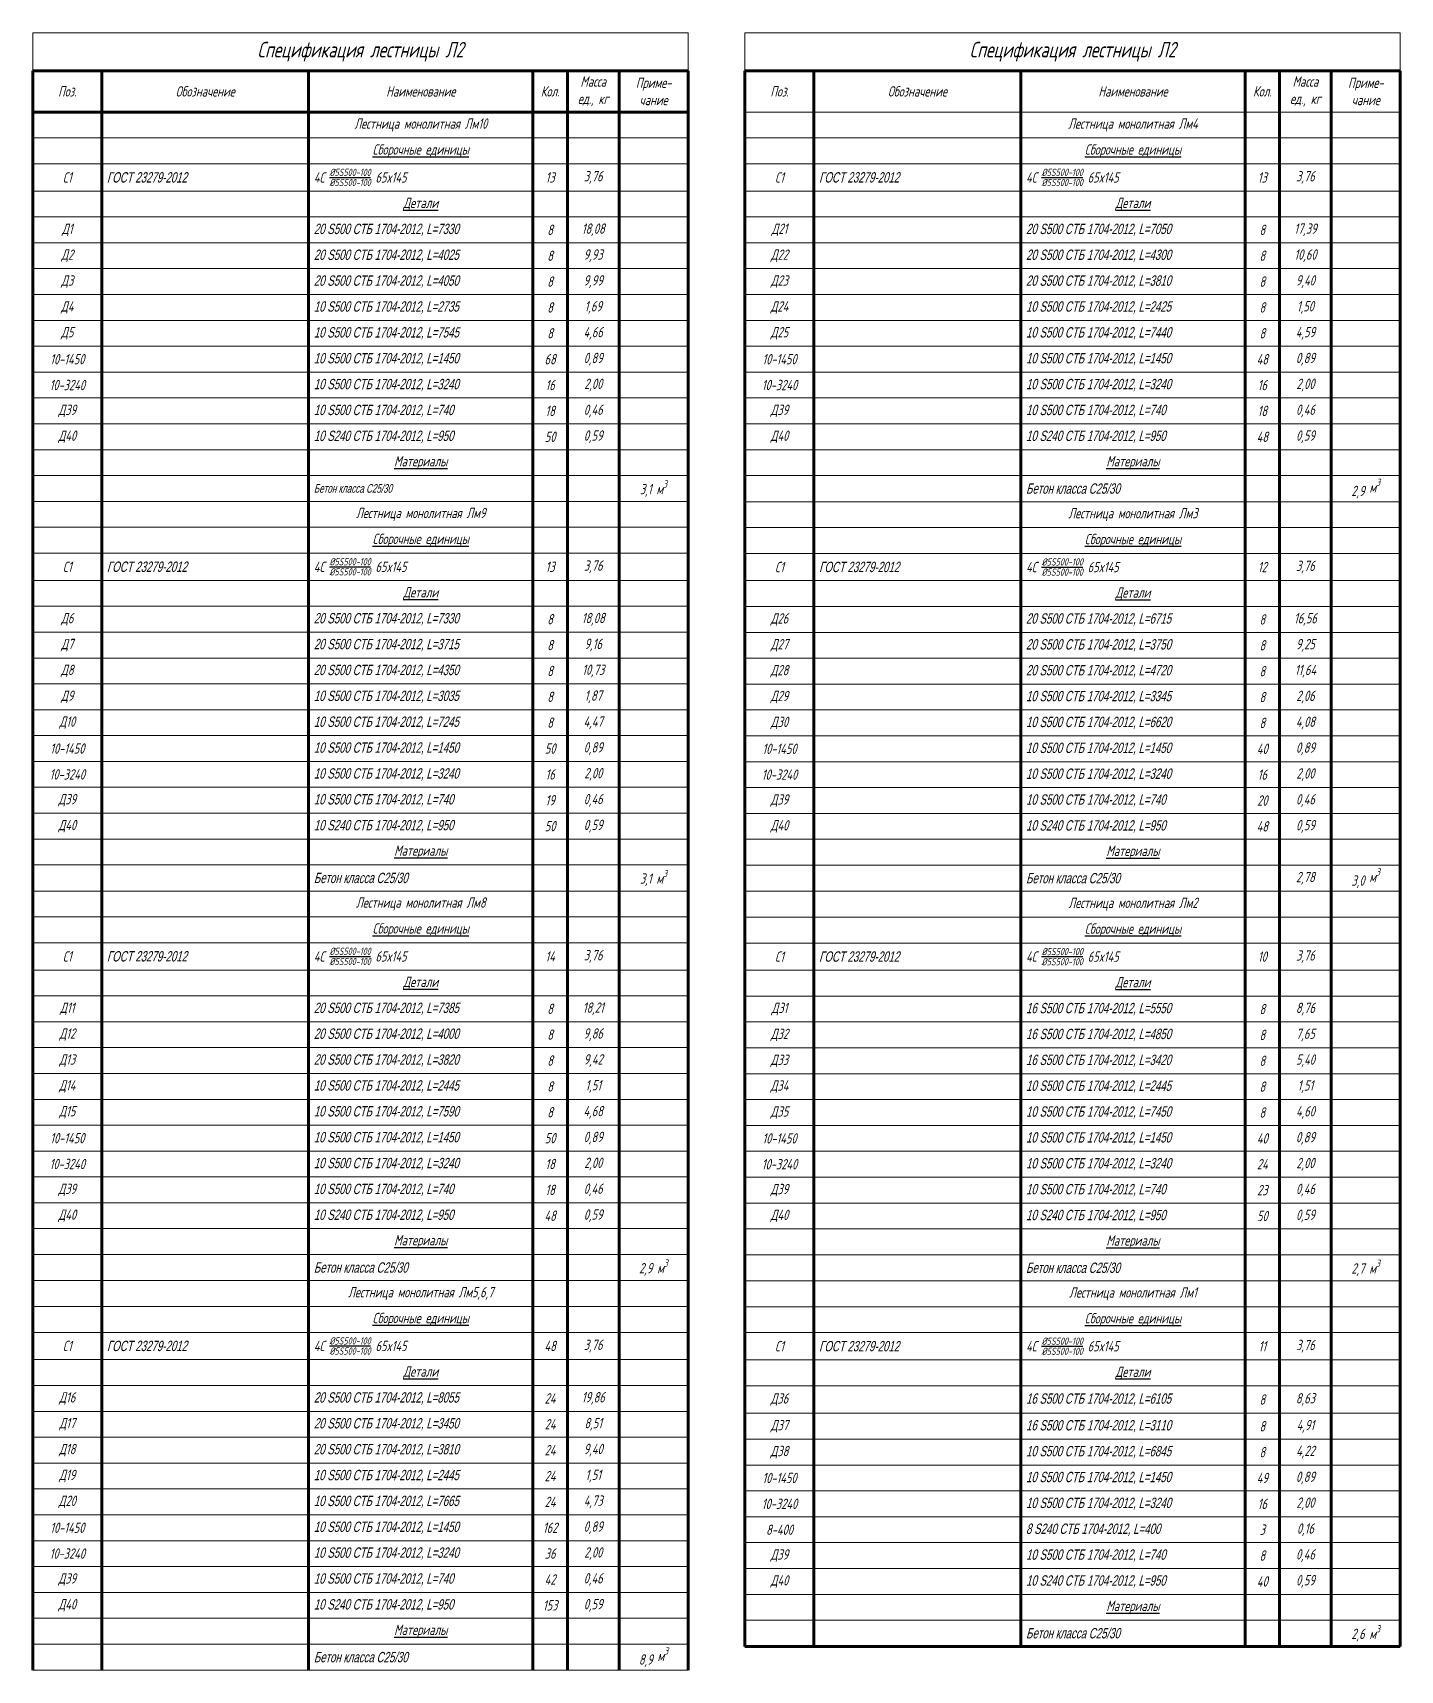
# Paper-space layout 'Спецификация' of a CAD drawing. Header units: millimetres. Extents: x 0 to 840, y 0 to 1163.
# Drawn here: x 438.5 to 835, y 688.5 to 1163.4 of the extents above; entities that cross this region are included whole.
import ezdxf

# ---------------------------------------------------------------- set-up
doc = ezdxf.new("R2010")
doc.units = ezdxf.units.MM
doc.layers.get('Defpoints').update_dxf_attribs({"color": 8})
doc.layers.add('Обозначения', color=82, linetype='Continuous', lineweight=25)
doc.styles.get("Standard").update_dxf_attribs({"font": 'simplex.shx', "width": 0.7, "oblique": 15, "height": 3})

# ---------------------------------------------------------------- blocks, each defined once
blk = doc.blocks.new('*T992')
at = {"layer": 'Defpoints', "color": 8, "linetype": 'ByBlock', "lineweight": 0, "transparency": 16777216}
for p, q in [((0, 0), (190, 0)), ((0, 0), (0, -11)), ((190, 0), (190, -11)), ((206.5, 0), (396.5, 0)), ((206.5, 0), (206.5, -11)), ((396.5, 0), (396.5, -11))]:
    blk.add_line(p, q, dxfattribs=at)
at = {"layer": 'Обозначения', "color": 0, "linetype": 'Continuous', "lineweight": 60, "transparency": 16777216}
for p, q in [((0, -11), (190, -11)), ((0, -11), (0, -474.81)), ((20, -11), (20, -474.81)), ((80, -11), (80, -474.81)), ((145, -11), (145, -474.81)), ((155, -11), (155, -474.81)), ((170, -11), (170, -474.81)), ((190, -11), (190, -474.81)), ((206.5, -11), (396.5, -11)), ((206.5, -11), (206.5, -467.89)), ((226.5, -11), (226.5, -467.89)), ((286.5, -11), (286.5, -467.89)), ((351.5, -11), (351.5, -467.89)), ((361.5, -11), (361.5, -467.89)), ((376.5, -11), (376.5, -467.89)), ((396.5, -11), (396.5, -467.89)), ((0, -23), (190, -23)), ((206.5, -467.89), (396.5, -467.89))]:
    blk.add_line(p, q, dxfattribs=at)
at = {"layer": 'Обозначения', "color": 0, "linetype": 'Continuous', "lineweight": 15, "transparency": 16777216}
for p, q in [((206.5, -23), (396.5, -23)), ((0, -30.5), (190, -30.5)), ((206.5, -30.5), (396.5, -30.5)), ((0, -38), (190, -38)), ((206.5, -38), (396.5, -38)), ((0, -45.9), (190, -45.9)), ((206.5, -45.9), (396.5, -45.9)), ((0, -53.4), (190, -53.4)), ((206.5, -53.4), (396.5, -53.4)), ((0, -60.9), (190, -60.9)), ((206.5, -60.9), (396.5, -60.9)), ((0, -68.4), (190, -68.4)), ((206.5, -68.4), (396.5, -68.4)), ((0, -75.9), (190, -75.9)), ((206.5, -75.9), (396.5, -75.9)), ((0, -83.4), (190, -83.4)), ((206.5, -83.4), (396.5, -83.4)), ((0, -90.9), (190, -90.9)), ((206.5, -90.9), (396.5, -90.9)), ((0, -98.4), (190, -98.4)), ((206.5, -98.4), (396.5, -98.4)), ((0, -105.9), (190, -105.9)), ((206.5, -105.9), (396.5, -105.9)), ((0, -113.4), (190, -113.4)), ((206.5, -113.4), (396.5, -113.4)), ((0, -120.9), (190, -120.9)), ((206.5, -120.9), (396.5, -120.9)), ((0, -128.4), (190, -128.4)), ((206.5, -128.4), (396.5, -128.4)), ((0, -135.9), (190, -135.9)), ((206.5, -135.97), (396.5, -135.97)), ((0, -143.4), (190, -143.4)), ((206.5, -143.47), (396.5, -143.47)), ((0, -150.9), (190, -150.9)), ((206.5, -150.97), (396.5, -150.97)), ((0, -158.8), (190, -158.8)), ((206.5, -158.87), (396.5, -158.87)), ((0, -166.3), (190, -166.3)), ((206.5, -166.37), (396.5, -166.37)), ((0, -173.8), (190, -173.8)), ((206.5, -173.87), (396.5, -173.87)), ((0, -181.3), (190, -181.3)), ((206.5, -181.37), (396.5, -181.37)), ((0, -188.8), (190, -188.8)), ((206.5, -188.87), (396.5, -188.87)), ((0, -196.3), (190, -196.3)), ((206.5, -196.37), (396.5, -196.37)), ((0, -203.8), (190, -203.8)), ((206.5, -203.87), (396.5, -203.87)), ((0, -211.3), (190, -211.3)), ((206.5, -211.37), (396.5, -211.37)), ((0, -218.8), (190, -218.8)), ((206.5, -218.87), (396.5, -218.87)), ((0, -226.3), (190, -226.3)), ((206.5, -226.37), (396.5, -226.37)), ((0, -233.8), (190, -233.8)), ((206.5, -233.87), (396.5, -233.87)), ((0, -241.3), (190, -241.3)), ((206.5, -241.37), (396.5, -241.37)), ((0, -248.87), (190, -248.87)), ((206.5, -248.94), (396.5, -248.94)), ((0, -256.37), (190, -256.37)), ((206.5, -256.44), (396.5, -256.44)), ((0, -263.87), (190, -263.87)), ((206.5, -263.94), (396.5, -263.94)), ((0, -271.77), (190, -271.77)), ((206.5, -271.84), (396.5, -271.84)), ((0, -279.27), (190, -279.27)), ((206.5, -279.34), (396.5, -279.34)), ((0, -286.77), (190, -286.77)), ((206.5, -286.84), (396.5, -286.84)), ((0, -294.27), (190, -294.27)), ((206.5, -294.34), (396.5, -294.34)), ((0, -301.77), (190, -301.77)), ((206.5, -301.84), (396.5, -301.84)), ((0, -309.27), (190, -309.27)), ((206.5, -309.34), (396.5, -309.34)), ((0, -316.77), (190, -316.77)), ((206.5, -316.84), (396.5, -316.84)), ((0, -324.27), (190, -324.27)), ((206.5, -324.34), (396.5, -324.34)), ((0, -331.77), (190, -331.77)), ((206.5, -331.84), (396.5, -331.84)), ((0, -339.27), (190, -339.27)), ((206.5, -339.34), (396.5, -339.34)), ((0, -346.77), (190, -346.77)), ((206.5, -346.84), (396.5, -346.84)), ((0, -354.27), (190, -354.27)), ((206.5, -354.34), (396.5, -354.34)), ((0, -361.84), (190, -361.84)), ((206.5, -361.91), (396.5, -361.91)), ((0, -369.34), (190, -369.34)), ((206.5, -369.41), (396.5, -369.41)), ((0, -376.84), (190, -376.84)), ((206.5, -376.91), (396.5, -376.91)), ((0, -384.74), (190, -384.74)), ((206.5, -384.81), (396.5, -384.81)), ((0, -392.24), (190, -392.24)), ((206.5, -392.31), (396.5, -392.31)), ((0, -399.74), (190, -399.74)), ((206.5, -400.31), (396.5, -400.31)), ((0, -407.24), (190, -407.24)), ((206.5, -407.81), (396.5, -407.81)), ((0, -414.74), (190, -414.74)), ((206.5, -415.31), (396.5, -415.31)), ((0, -422.24), (190, -422.24)), ((206.5, -422.81), (396.5, -422.81)), ((0, -429.74), (190, -429.74)), ((206.5, -430.31), (396.5, -430.31)), ((0, -437.24), (190, -437.24)), ((206.5, -437.81), (396.5, -437.81)), ((0, -444.74), (190, -444.74)), ((206.5, -445.31), (396.5, -445.31)), ((0, -452.24), (190, -452.24)), ((206.5, -452.81), (396.5, -452.81)), ((0, -459.74), (190, -459.74)), ((206.5, -460.31), (396.5, -460.31)), ((0, -467.24), (190, -467.24)), ((0, -474.81), (190, -474.81))]:
    blk.add_line(p, q, dxfattribs=at)
at = {"layer": 'Обозначения', "color": 0, "transparency": 16777216}
for s, insert, char_height, width, attachment_point in [('Спецификация лестницы Л2', (95, -5.5), 4.5, 187, 5), ('Спецификация лестницы Л2', (301.5, -5.5), 4.5, 187, 5), ('Масса ед., кг', (162.5, -17), 3, 12, 5), ('Приме- чание', (180, -17), 3, 17, 5), ('Масса ед., кг', (369, -17), 3, 12, 5), ('Приме- чание', (386.5, -17), 3, 17, 5), ('Поз.', (10, -17), 3, 17, 5), ('Обозначение', (50, -17), 3, 57, 5), ('Наименование', (112.5, -17), 3, 62, 5), ('Кол.', (150, -17), 3, 7, 5), ('Поз.', (216.5, -17), 3, 17, 5), ('Обозначение', (256.5, -17), 3, 57, 5), ('Наименование', (319, -17), 3, 62, 5), ('Кол.', (356.5, -17), 3, 7, 5), ('Лестница монолитная Лм10', (112.5, -26.75), 3, 62, 5), ('Лестница монолитная Лм4', (319, -26.75), 3, 62, 5), ('{\\LСборочные единицы}', (112.5, -34.25), 3, 62, 5), ('{\\LСборочные единицы}', (319, -34.25), 3, 62, 5), ('С1', (10, -41.95), 3, 17, 5), ('{\\fMS Sans Serif|b0|i0|c204|p0;\\C256;\\c0;ГОСТ 23279-2012}', (21.5, -41.95), 3, 57, 4), ('\\A1;4С {\\H0.7x;\\S%%C5S500-100/%%C5S500-100;} 65x145 ', (81.5, -41.95), 3, 62, 4), ('13', (150, -41.95), 3, 7, 5), ('3,76', (162.5, -41.95), 3, 12, 5), ('С1', (216.5, -41.95), 3, 17, 5), ('{\\fMS Sans Serif|b0|i0|c204|p0;\\C256;\\c0;ГОСТ 23279-2012}', (228, -41.95), 3, 57, 4), ('\\A1;4С {\\H0.7x;\\S%%C5S500-100/%%C5S500-100;} 65x145 ', (288, -41.95), 3, 62, 4), ('13', (356.5, -41.95), 3, 7, 5), ('3,76', (369, -41.95), 3, 12, 5), ('{\\LДетали}', (112.5, -49.65), 3, 62, 5), ('{\\LДетали}', (319, -49.65), 3, 62, 5), ('Д1', (10, -57.15), 3, 17, 5), ('{\\fMS Sans Serif|b0|i0|c204|p0;\\C256;\\c0;20 S500 СТБ 1704-2012, L=7330}', (81.5, -57.15), 3, 62, 4), ('8', (150, -57.15), 3, 7, 5), ('18,08', (162.5, -57.15), 3, 12, 5), ('Д21', (216.5, -57.15), 3, 17, 5), ('{\\fMS Sans Serif|b0|i0|c204|p0;\\C256;\\c0;20 S500 СТБ 1704-2012, L=7050}', (288, -57.15), 3, 62, 4), ('8', (356.5, -57.15), 3, 7, 5), ('17,39', (369, -57.15), 3, 12, 5), ('Д2', (10, -64.65), 3, 17, 5), ('{\\fMS Sans Serif|b0|i0|c204|p0;\\C256;\\c0;20 S500 СТБ 1704-2012, L=4025}', (81.5, -64.65), 3, 62, 4), ('8', (150, -64.65), 3, 7, 5), ('9,93', (162.5, -64.65), 3, 12, 5), ('Д22', (216.5, -64.65), 3, 17, 5), ('{\\fMS Sans Serif|b0|i0|c204|p0;\\C256;\\c0;20 S500 СТБ 1704-2012, L=4300}', (288, -64.65), 3, 62, 4), ('8', (356.5, -64.65), 3, 7, 5), ('10,60', (369, -64.65), 3, 12, 5), ('Д3', (10, -72.15), 3, 17, 5), ('{\\fMS Sans Serif|b0|i0|c204|p0;\\C256;\\c0;20 S500 СТБ 1704-2012, L=4050}', (81.5, -72.15), 3, 62, 4), ('8', (150, -72.15), 3, 7, 5), ('9,99', (162.5, -72.15), 3, 12, 5), ('Д23', (216.5, -72.15), 3, 17, 5), ('{\\fMS Sans Serif|b0|i0|c204|p0;\\C256;\\c0;20 S500 СТБ 1704-2012, L=3810}', (288, -72.15), 3, 62, 4), ('8', (356.5, -72.15), 3, 7, 5), ('9,40', (369, -72.15), 3, 12, 5), ('Д4', (10, -79.65), 3, 17, 5), ('{\\fMS Sans Serif|b0|i0|c204|p0;\\C256;\\c0;10 S500 СТБ 1704-2012, L=2735}', (81.5, -79.65), 3, 62, 4), ('8', (150, -79.65), 3, 7, 5), ('1,69', (162.5, -79.65), 3, 12, 5), ('Д24', (216.5, -79.65), 3, 17, 5), ('{\\fMS Sans Serif|b0|i0|c204|p0;\\C256;\\c0;10 S500 СТБ 1704-2012, L=2425}', (288, -79.65), 3, 62, 4), ('8', (356.5, -79.65), 3, 7, 5), ('1,50', (369, -79.65), 3, 12, 5), ('Д5', (10, -87.15), 3, 17, 5), ('{\\fMS Sans Serif|b0|i0|c204|p0;\\C256;\\c0;10 S500 СТБ 1704-2012, L=7545}', (81.5, -87.15), 3, 62, 4), ('4,66', (162.5, -87.15), 3, 12, 5), ('Д25', (216.5, -87.15), 3, 17, 5), ('{\\fMS Sans Serif|b0|i0|c204|p0;\\C256;\\c0;10 S500 СТБ 1704-2012, L=7440}', (288, -87.15), 3, 62, 4), ('4,59', (369, -87.15), 3, 12, 5), ('8', (150, -87.15), 3, 7, 5), ('8', (356.5, -87.15), 3, 7, 5), ('10-1450', (10, -94.65), 3, 17, 5), ('{\\fMS Sans Serif|b0|i0|c204|p0;\\C256;\\c0;10 S500 СТБ 1704-2012, L=1450}', (81.5, -94.65), 3, 62, 4), ('68', (150, -94.65), 3, 7, 5), ('0,89', (162.5, -94.65), 3, 12, 5), ('10-1450', (216.5, -94.65), 3, 17, 5), ('{\\fMS Sans Serif|b0|i0|c204|p0;\\C256;\\c0;10 S500 СТБ 1704-2012, L=1450}', (288, -94.65), 3, 62, 4), ('48', (356.5, -94.65), 3, 7, 5), ('0,89', (369, -94.65), 3, 12, 5), ('10-3240', (10, -102.15), 3, 17, 5), ('{\\fMS Sans Serif|b0|i0|c204|p0;\\C256;\\c0;10 S500 СТБ 1704-2012, L=\\fMS Sans Serif|b0|i0|c0|p0;3240}', (81.5, -102.15), 3, 62, 4), ('16', (150, -102.15), 3, 7, 5), ('2,00', (162.5, -102.15), 3, 12, 5), ('10-3240', (216.5, -102.15), 3, 17, 5), ('{\\fMS Sans Serif|b0|i0|c204|p0;\\C256;\\c0;10 S500 СТБ 1704-2012, L=\\fMS Sans Serif|b0|i0|c0|p0;3240}', (288, -102.15), 3, 62, 4), ('16', (356.5, -102.15), 3, 7, 5), ('2,00', (369, -102.15), 3, 12, 5), ('Д39', (10, -109.65), 3, 17, 5), ('{\\fMS Sans Serif|b0|i0|c204|p0;\\C256;\\c0;10 S500 СТБ 1704-2012, L=740}', (81.5, -109.65), 3, 62, 4), ('18', (150, -109.65), 3, 7, 5), ('0,46', (162.5, -109.65), 3, 12, 5), ('Д39', (216.5, -109.65), 3, 17, 5), ('{\\fMS Sans Serif|b0|i0|c204|p0;\\C256;\\c0;10 S500 СТБ 1704-2012, L=740}', (288, -109.65), 3, 62, 4), ('18', (356.5, -109.65), 3, 7, 5), ('0,46', (369, -109.65), 3, 12, 5), ('Д40', (10, -117.15), 3, 17, 5), ('{\\fMS Sans Serif|b0|i0|c204|p0;\\C256;\\c0;10 S240 СТБ 1704-2012, L=950}', (81.5, -117.15), 3, 62, 4), ('50', (150, -117.15), 3, 7, 5), ('0,59', (162.5, -117.15), 3, 12, 5), ('Д40', (216.5, -117.15), 3, 17, 5), ('{\\fMS Sans Serif|b0|i0|c204|p0;\\C256;\\c0;10 S240 СТБ 1704-2012, L=950}', (288, -117.15), 3, 62, 4), ('48', (356.5, -117.15), 3, 7, 5), ('0,59', (369, -117.15), 3, 12, 5), ('{\\LМатериалы}', (112.5, -124.65), 3, 62, 5), ('{\\LМатериалы}', (319, -124.65), 3, 62, 5), ('\\A1;{\\fMS Sans Serif|b0|i0|c204|p0;\\H0.83333x;\\C256;\\c0;Бетон класса С25/30 }', (81.5, -132.15), 3, 62, 4), ('\\A1;3,1 м{\\H0.7x;\\S3^ ;}', (180, -132.15), 3, 17, 5), ('\\A1;{\\fMS Sans Serif|b0|i0|c204|p0;\\C256;\\c0;Бетон класса С25/30 }', (288, -132.19), 3, 62, 4), ('2,9 {\\A1;м\\H0.7x;\\S3^ ;}', (386.5, -132.19), 3, 17, 5), ('Лестница монолитная Лм9', (112.5, -139.65), 3, 62, 5), ('Лестница монолитная Лм3', (319, -139.72), 3, 62, 5), ('{\\LСборочные единицы}', (112.5, -147.15), 3, 62, 5), ('{\\LСборочные единицы}', (319, -147.22), 3, 62, 5), ('С1', (10, -154.85), 3, 17, 5), ('{\\fMS Sans Serif|b0|i0|c204|p0;\\C256;\\c0;ГОСТ 23279-2012}', (21.5, -154.85), 3, 57, 4), ('\\A1;4С {\\H0.7x;\\S%%C5S500-100/%%C5S500-100;} 65x145 ', (81.5, -154.85), 3, 62, 4), ('13', (150, -154.85), 3, 7, 5), ('3,76', (162.5, -154.85), 3, 12, 5), ('С1', (216.5, -154.92), 3, 17, 5), ('{\\fMS Sans Serif|b0|i0|c204|p0;\\C256;\\c0;ГОСТ 23279-2012}', (228, -154.92), 3, 57, 4), ('\\A1;4С {\\H0.7x;\\S%%C5S500-100/%%C5S500-100;} 65x145 ', (288, -154.92), 3, 62, 4), ('12', (356.5, -154.92), 3, 7, 5), ('3,76', (369, -154.92), 3, 12, 5), ('{\\LДетали}', (112.5, -162.55), 3, 62, 5), ('{\\LДетали}', (319, -162.62), 3, 62, 5), ('Д6', (10, -170.05), 3, 17, 5), ('{\\fMS Sans Serif|b0|i0|c204|p0;\\C256;\\c0;20 S500 СТБ 1704-2012, L=7330}', (81.5, -170.05), 3, 62, 4), ('8', (150, -170.05), 3, 7, 5), ('18,08', (162.5, -170.05), 3, 12, 5), ('Д26', (216.5, -170.12), 3, 17, 5), ('{\\fMS Sans Serif|b0|i0|c204|p0;\\C256;\\c0;20 S500 СТБ 1704-2012, L=6715}', (288, -170.12), 3, 62, 4), ('8', (356.5, -170.12), 3, 7, 5), ('16,56', (369, -170.12), 3, 12, 5), ('Д7', (10, -177.55), 3, 17, 5), ('{\\fMS Sans Serif|b0|i0|c204|p0;\\C256;\\c0;20 S500 СТБ 1704-2012, L=3715}', (81.5, -177.55), 3, 62, 4), ('8', (150, -177.55), 3, 7, 5), ('9,16', (162.5, -177.55), 3, 12, 5), ('Д27', (216.5, -177.62), 3, 17, 5), ('{\\fMS Sans Serif|b0|i0|c204|p0;\\C256;\\c0;20 S500 СТБ 1704-2012, L=3750}', (288, -177.62), 3, 62, 4), ('8', (356.5, -177.62), 3, 7, 5), ('9,25', (369, -177.62), 3, 12, 5), ('Д8', (10, -185.05), 3, 17, 5), ('{\\fMS Sans Serif|b0|i0|c204|p0;\\C256;\\c0;20 S500 СТБ 1704-2012, L=4350}', (81.5, -185.05), 3, 62, 4), ('8', (150, -185.05), 3, 7, 5), ('10,73', (162.5, -185.05), 3, 12, 5), ('Д28', (216.5, -185.12), 3, 17, 5), ('{\\fMS Sans Serif|b0|i0|c204|p0;\\C256;\\c0;20 S500 СТБ 1704-2012, L=4720}', (288, -185.12), 3, 62, 4), ('8', (356.5, -185.12), 3, 7, 5), ('11,64', (369, -185.12), 3, 12, 5), ('Д9', (10, -192.55), 3, 17, 5), ('{\\fMS Sans Serif|b0|i0|c204|p0;\\C256;\\c0;10 S500 СТБ 1704-2012, L=3035}', (81.5, -192.55), 3, 62, 4), ('8', (150, -192.55), 3, 7, 5), ('1,87', (162.5, -192.55), 3, 12, 5), ('Д29', (216.5, -192.62), 3, 17, 5), ('{\\fMS Sans Serif|b0|i0|c204|p0;\\C256;\\c0;10 S500 СТБ 1704-2012, L=3345}', (288, -192.62), 3, 62, 4), ('8', (356.5, -192.62), 3, 7, 5), ('2,06', (369, -192.62), 3, 12, 5), ('Д10', (10, -200.05), 3, 17, 5), ('{\\fMS Sans Serif|b0|i0|c204|p0;\\C256;\\c0;10 S500 СТБ 1704-2012, L=7245}', (81.5, -200.05), 3, 62, 4), ('8', (150, -200.05), 3, 7, 5), ('4,47', (162.5, -200.05), 3, 12, 5), ('Д30', (216.5, -200.12), 3, 17, 5), ('{\\fMS Sans Serif|b0|i0|c204|p0;\\C256;\\c0;10 S500 СТБ 1704-2012, L=6620}', (288, -200.12), 3, 62, 4), ('8', (356.5, -200.12), 3, 7, 5), ('4,08', (369, -200.12), 3, 12, 5), ('10-1450', (10, -207.55), 3, 17, 5), ('{\\fMS Sans Serif|b0|i0|c204|p0;\\C256;\\c0;10 S500 СТБ 1704-2012, L=1450}', (81.5, -207.55), 3, 62, 4), ('50', (150, -207.55), 3, 7, 5), ('0,89', (162.5, -207.55), 3, 12, 5), ('10-1450', (216.5, -207.62), 3, 17, 5), ('{\\fMS Sans Serif|b0|i0|c204|p0;\\C256;\\c0;10 S500 СТБ 1704-2012, L=1450}', (288, -207.62), 3, 62, 4), ('40', (356.5, -207.62), 3, 7, 5), ('0,89', (369, -207.62), 3, 12, 5), ('10-3240', (10, -215.05), 3, 17, 5), ('{\\fMS Sans Serif|b0|i0|c204|p0;\\C256;\\c0;10 S500 СТБ 1704-2012, L=\\fMS Sans Serif|b0|i0|c0|p0;3240}', (81.5, -215.05), 3, 62, 4), ('16', (150, -215.05), 3, 7, 5), ('2,00', (162.5, -215.05), 3, 12, 5), ('10-3240', (216.5, -215.12), 3, 17, 5), ('{\\fMS Sans Serif|b0|i0|c204|p0;\\C256;\\c0;10 S500 СТБ 1704-2012, L=\\fMS Sans Serif|b0|i0|c0|p0;3240}', (288, -215.12), 3, 62, 4), ('16', (356.5, -215.12), 3, 7, 5), ('2,00', (369, -215.12), 3, 12, 5), ('Д39', (10, -222.55), 3, 17, 5), ('{\\fMS Sans Serif|b0|i0|c204|p0;\\C256;\\c0;10 S500 СТБ 1704-2012, L=740}', (81.5, -222.55), 3, 62, 4), ('19', (150, -222.55), 3, 7, 5), ('0,46', (162.5, -222.55), 3, 12, 5), ('Д39', (216.5, -222.62), 3, 17, 5), ('{\\fMS Sans Serif|b0|i0|c204|p0;\\C256;\\c0;10 S500 СТБ 1704-2012, L=740}', (288, -222.62), 3, 62, 4), ('20', (356.5, -222.62), 3, 7, 5), ('0,46', (369, -222.62), 3, 12, 5), ('Д40', (10, -230.05), 3, 17, 5), ('{\\fMS Sans Serif|b0|i0|c204|p0;\\C256;\\c0;10 S240 СТБ 1704-2012, L=950}', (81.5, -230.05), 3, 62, 4), ('50', (150, -230.05), 3, 7, 5), ('0,59', (162.5, -230.05), 3, 12, 5), ('Д40', (216.5, -230.12), 3, 17, 5), ('{\\fMS Sans Serif|b0|i0|c204|p0;\\C256;\\c0;10 S240 СТБ 1704-2012, L=950}', (288, -230.12), 3, 62, 4), ('48', (356.5, -230.12), 3, 7, 5), ('0,59', (369, -230.12), 3, 12, 5), ('{\\LМатериалы}', (112.5, -237.55), 3, 62, 5), ('{\\LМатериалы}', (319, -237.62), 3, 62, 5), ('\\A1;{\\fMS Sans Serif|b0|i0|c204|p0;\\C256;\\c0;Бетон класса С25/30 }', (81.5, -245.09), 3, 62, 4), ('\\A1;3,1 м{\\H0.7x;\\S3^ ;}', (180, -245.09), 3, 17, 5), ('\\A1;{\\fMS Sans Serif|b0|i0|c204|p0;\\C256;\\c0;Бетон класса С25/30 }', (288, -245.16), 3, 62, 4), ('2,78', (369, -245.16), 3, 12, 5), ('3,0 {\\A1;м\\H0.7x;\\S3^ ;}', (386.5, -245.16), 3, 17, 5), ('Лестница монолитная Лм8', (112.5, -252.62), 3, 62, 5), ('Лестница монолитная Лм2', (319, -252.69), 3, 62, 5), ('{\\LСборочные единицы}', (112.5, -260.12), 3, 62, 5), ('{\\LСборочные единицы}', (319, -260.19), 3, 62, 5), ('\\A1;4С {\\H0.7x;\\S%%C5S500-100/%%C5S500-100;} 65x145 ', (81.5, -267.82), 3, 62, 4), ('\\A1;4С {\\H0.7x;\\S%%C5S500-100/%%C5S500-100;} 65x145 ', (288, -267.89), 3, 62, 4), ('С1', (10, -267.82), 3, 17, 5), ('{\\fMS Sans Serif|b0|i0|c204|p0;\\C256;\\c0;ГОСТ 23279-2012}', (21.5, -267.82), 3, 57, 4), ('14', (150, -267.82), 3, 7, 5), ('3,76', (162.5, -267.82), 3, 12, 5), ('С1', (216.5, -267.89), 3, 17, 5), ('{\\fMS Sans Serif|b0|i0|c204|p0;\\C256;\\c0;ГОСТ 23279-2012}', (228, -267.89), 3, 57, 4), ('10', (356.5, -267.89), 3, 7, 5), ('3,76', (369, -267.89), 3, 12, 5), ('{\\LДетали}', (112.5, -275.52), 3, 62, 5), ('{\\LДетали}', (319, -275.59), 3, 62, 5), ('Д11', (10, -283.02), 3, 17, 5), ('{\\fMS Sans Serif|b0|i0|c204|p0;\\C256;\\c0;20 S500 СТБ 1704-2012, L=7385}', (81.5, -283.02), 3, 62, 4), ('8', (150, -283.02), 3, 7, 5), ('18,21', (162.5, -283.02), 3, 12, 5), ('Д31', (216.5, -283.09), 3, 17, 5), ('{\\fMS Sans Serif|b0|i0|c0|p0;\\C256;\\c0;16\\fMS Sans Serif|b0|i0|c204|p0; S500 СТБ 1704-2012, L=5550}', (288, -283.09), 3, 62, 4), ('8', (356.5, -283.09), 3, 7, 5), ('8,76', (369, -283.09), 3, 12, 5), ('Д12', (10, -290.52), 3, 17, 5), ('{\\fMS Sans Serif|b0|i0|c204|p0;\\C256;\\c0;20 S500 СТБ 1704-2012, L=4000}', (81.5, -290.52), 3, 62, 4), ('8', (150, -290.52), 3, 7, 5), ('9,86', (162.5, -290.52), 3, 12, 5), ('Д32', (216.5, -290.59), 3, 17, 5), ('{\\fMS Sans Serif|b0|i0|c0|p0;\\C256;\\c0;16\\fMS Sans Serif|b0|i0|c204|p0; S500 СТБ 1704-2012, L=4850}', (288, -290.59), 3, 62, 4), ('8', (356.5, -290.59), 3, 7, 5), ('7,65', (369, -290.59), 3, 12, 5), ('Д13', (10, -298.02), 3, 17, 5), ('{\\fMS Sans Serif|b0|i0|c204|p0;\\C256;\\c0;20 S500 СТБ 1704-2012, L=3820}', (81.5, -298.02), 3, 62, 4), ('8', (150, -298.02), 3, 7, 5), ('9,42', (162.5, -298.02), 3, 12, 5), ('Д33', (216.5, -298.09), 3, 17, 5), ('{\\fMS Sans Serif|b0|i0|c0|p0;\\C256;\\c0;16\\fMS Sans Serif|b0|i0|c204|p0; S500 СТБ 1704-2012, L=3420}', (288, -298.09), 3, 62, 4), ('8', (356.5, -298.09), 3, 7, 5), ('5,40', (369, -298.09), 3, 12, 5), ('Д14', (10, -305.52), 3, 17, 5), ('{\\fMS Sans Serif|b0|i0|c204|p0;\\C256;\\c0;10 S500 СТБ 1704-2012, L=2445}', (81.5, -305.52), 3, 62, 4), ('1,51', (162.5, -305.52), 3, 12, 5), ('Д34', (216.5, -305.59), 3, 17, 5), ('{\\fMS Sans Serif|b0|i0|c204|p0;\\C256;\\c0;10 S500 СТБ 1704-2012, L=2445}', (288, -305.59), 3, 62, 4), ('1,51', (369, -305.59), 3, 12, 5), ('8', (150, -305.52), 3, 7, 5), ('8', (356.5, -305.59), 3, 7, 5), ('Д15', (10, -313.02), 3, 17, 5), ('{\\fMS Sans Serif|b0|i0|c204|p0;\\C256;\\c0;10 S500 СТБ 1704-2012, L=7590}', (81.5, -313.02), 3, 62, 4), ('8', (150, -313.02), 3, 7, 5), ('4,68', (162.5, -313.02), 3, 12, 5), ('Д35', (216.5, -313.09), 3, 17, 5), ('{\\fMS Sans Serif|b0|i0|c204|p0;\\C256;\\c0;10 S500 СТБ 1704-2012, L=7450}', (288, -313.09), 3, 62, 4), ('8', (356.5, -313.09), 3, 7, 5), ('4,60', (369, -313.09), 3, 12, 5), ('10-1450', (10, -320.52), 3, 17, 5), ('{\\fMS Sans Serif|b0|i0|c204|p0;\\C256;\\c0;10 S500 СТБ 1704-2012, L=1450}', (81.5, -320.52), 3, 62, 4), ('50', (150, -320.52), 3, 7, 5), ('0,89', (162.5, -320.52), 3, 12, 5), ('10-1450', (216.5, -320.59), 3, 17, 5), ('{\\fMS Sans Serif|b0|i0|c204|p0;\\C256;\\c0;10 S500 СТБ 1704-2012, L=1450}', (288, -320.59), 3, 62, 4), ('40', (356.5, -320.59), 3, 7, 5), ('0,89', (369, -320.59), 3, 12, 5), ('10-3240', (10, -328.02), 3, 17, 5), ('{\\fMS Sans Serif|b0|i0|c204|p0;\\C256;\\c0;10 S500 СТБ 1704-2012, L=\\fMS Sans Serif|b0|i0|c0|p0;3240}', (81.5, -328.02), 3, 62, 4), ('18', (150, -328.02), 3, 7, 5), ('2,00', (162.5, -328.02), 3, 12, 5), ('10-3240', (216.5, -328.09), 3, 17, 5), ('{\\fMS Sans Serif|b0|i0|c204|p0;\\C256;\\c0;10 S500 СТБ 1704-2012, L=\\fMS Sans Serif|b0|i0|c0|p0;3240}', (288, -328.09), 3, 62, 4), ('24', (356.5, -328.09), 3, 7, 5), ('2,00', (369, -328.09), 3, 12, 5), ('Д39', (10, -335.52), 3, 17, 5), ('{\\fMS Sans Serif|b0|i0|c204|p0;\\C256;\\c0;10 S500 СТБ 1704-2012, L=740}', (81.5, -335.52), 3, 62, 4), ('18', (150, -335.52), 3, 7, 5), ('0,46', (162.5, -335.52), 3, 12, 5), ('Д39', (216.5, -335.59), 3, 17, 5), ('{\\fMS Sans Serif|b0|i0|c204|p0;\\C256;\\c0;10 S500 СТБ 1704-2012, L=740}', (288, -335.59), 3, 62, 4), ('23', (356.5, -335.59), 3, 7, 5), ('0,46', (369, -335.59), 3, 12, 5), ('Д40', (10, -343.02), 3, 17, 5), ('{\\fMS Sans Serif|b0|i0|c204|p0;\\C256;\\c0;10 S240 СТБ 1704-2012, L=950}', (81.5, -343.02), 3, 62, 4), ('48', (150, -343.02), 3, 7, 5), ('0,59', (162.5, -343.02), 3, 12, 5), ('Д40', (216.5, -343.09), 3, 17, 5), ('{\\fMS Sans Serif|b0|i0|c204|p0;\\C256;\\c0;10 S240 СТБ 1704-2012, L=950}', (288, -343.09), 3, 62, 4), ('50', (356.5, -343.09), 3, 7, 5), ('0,59', (369, -343.09), 3, 12, 5), ('{\\LМатериалы}', (112.5, -350.52), 3, 62, 5), ('{\\LМатериалы}', (319, -350.59), 3, 62, 5), ('\\A1;2,9 м{\\H0.7x;\\S3^ ;}', (180, -358.06), 3, 17, 5), ('\\A1;2,7 м{\\H0.7x;\\S3^ ;}', (386.5, -358.13), 3, 17, 5), ('\\A1;{\\fMS Sans Serif|b0|i0|c204|p0;\\C256;\\c0;Бетон класса С25/30 }', (81.5, -358.06), 3, 62, 4), ('\\A1;{\\fMS Sans Serif|b0|i0|c204|p0;\\C256;\\c0;Бетон класса С25/30 }', (288, -358.13), 3, 62, 4), ('Лестница монолитная Лм5,6,7', (112.5, -365.59), 3, 62, 5), ('Лестница монолитная Лм1', (319, -365.66), 3, 62, 5), ('{\\LСборочные единицы}', (112.5, -373.09), 3, 62, 5), ('{\\LСборочные единицы}', (319, -373.16), 3, 62, 5), ('С1', (10, -380.79), 3, 17, 5), ('{\\fMS Sans Serif|b0|i0|c204|p0;\\C256;\\c0;ГОСТ 23279-2012}', (21.5, -380.79), 3, 57, 4), ('\\A1;4С {\\H0.7x;\\S%%C5S500-100/%%C5S500-100;} 65x145 ', (81.5, -380.79), 3, 62, 4), ('48', (150, -380.79), 3, 7, 5), ('3,76', (162.5, -380.79), 3, 12, 5), ('С1', (216.5, -380.86), 3, 17, 5), ('{\\fMS Sans Serif|b0|i0|c204|p0;\\C256;\\c0;ГОСТ 23279-2012}', (228, -380.86), 3, 57, 4), ('\\A1;4С {\\H0.7x;\\S%%C5S500-100/%%C5S500-100;} 65x145  ', (288, -380.86), 3, 62, 4), ('11', (356.5, -380.86), 3, 7, 5), ('3,76', (369, -380.86), 3, 12, 5), ('{\\LДетали}', (112.5, -388.49), 3, 62, 5), ('{\\LДетали}', (319, -388.56), 3, 62, 5), ('Д16', (10, -395.99), 3, 17, 5), ('{\\fMS Sans Serif|b0|i0|c204|p0;\\C256;\\c0;20 S500 СТБ 1704-2012, L=8055}', (81.5, -395.99), 3, 62, 4), ('24', (150, -395.99), 3, 7, 5), ('19,86', (162.5, -395.99), 3, 12, 5), ('Д36', (216.5, -396.31), 3, 17, 5), ('{\\fMS Sans Serif|b0|i0|c0|p0;\\C256;\\c0;16\\fMS Sans Serif|b0|i0|c204|p0; S500 СТБ 1704-2012, L=6105}', (288, -396.31), 3, 62, 4), ('8', (356.5, -396.31), 3, 7, 5), ('8,63', (369, -396.31), 3, 12, 5), ('Д17', (10, -403.49), 3, 17, 5), ('{\\fMS Sans Serif|b0|i0|c204|p0;\\C256;\\c0;20 S500 СТБ 1704-2012, L=3450}', (81.5, -403.49), 3, 62, 4), ('24', (150, -403.49), 3, 7, 5), ('8,51', (162.5, -403.49), 3, 12, 5), ('Д37', (216.5, -404.06), 3, 17, 5), ('{\\fMS Sans Serif|b0|i0|c0|p0;\\C256;\\c0;16\\fMS Sans Serif|b0|i0|c204|p0; S500 СТБ 1704-2012, L=3110}', (288, -404.06), 3, 62, 4), ('8', (356.5, -404.06), 3, 7, 5), ('4,91', (369, -404.06), 3, 12, 5), ('Д18', (10, -410.99), 3, 17, 5), ('{\\fMS Sans Serif|b0|i0|c204|p0;\\C256;\\c0;20 S500 СТБ 1704-2012, L=3810}', (81.5, -410.99), 3, 62, 4), ('24', (150, -410.99), 3, 7, 5), ('9,40', (162.5, -410.99), 3, 12, 5), ('Д38', (216.5, -411.56), 3, 17, 5), ('{\\fMS Sans Serif|b0|i0|c204|p0;\\C256;\\c0;10 S500 СТБ 1704-2012, L=6845}', (288, -411.56), 3, 62, 4), ('8', (356.5, -411.56), 3, 7, 5), ('4,22', (369, -411.56), 3, 12, 5), ('Д19', (10, -418.49), 3, 17, 5), ('{\\fMS Sans Serif|b0|i0|c204|p0;\\C256;\\c0;10 S500 СТБ 1704-2012, L=2445}', (81.5, -418.49), 3, 62, 4), ('24', (150, -418.49), 3, 7, 5), ('1,51', (162.5, -418.49), 3, 12, 5), ('10-1450', (216.5, -419.06), 3, 17, 5), ('{\\fMS Sans Serif|b0|i0|c204|p0;\\C256;\\c0;10 S500 СТБ 1704-2012, L=1450}', (288, -419.06), 3, 62, 4), ('49', (356.5, -419.06), 3, 7, 5), ('0,89', (369, -419.06), 3, 12, 5), ('Д20', (10, -425.99), 3, 17, 5), ('{\\fMS Sans Serif|b0|i0|c204|p0;\\C256;\\c0;10 S500 СТБ 1704-2012, L=7665}', (81.5, -425.99), 3, 62, 4), ('24', (150, -425.99), 3, 7, 5), ('4,73', (162.5, -425.99), 3, 12, 5), ('10-3240', (216.5, -426.56), 3, 17, 5), ('{\\fMS Sans Serif|b0|i0|c204|p0;\\C256;\\c0;10 S500 СТБ 1704-2012, L=\\fMS Sans Serif|b0|i0|c0|p0;3240}', (288, -426.56), 3, 62, 4), ('16', (356.5, -426.56), 3, 7, 5), ('2,00', (369, -426.56), 3, 12, 5), ('10-1450', (10, -433.49), 3, 17, 5), ('{\\fMS Sans Serif|b0|i0|c204|p0;\\C256;\\c0;10 S500 СТБ 1704-2012, L=1450}', (81.5, -433.49), 3, 62, 4), ('162', (150, -433.49), 3, 7, 5), ('0,89', (162.5, -433.49), 3, 12, 5), ('8-400', (216.5, -434.06), 3, 17, 5), ('{\\fMS Sans Serif|b0|i0|c204|p0;\\C256;\\c0;8 S240 СТБ 1704-2012, L=400}', (288, -434.06), 3, 62, 4), ('3', (356.5, -434.06), 3, 7, 5), ('0,16', (369, -434.06), 3, 12, 5), ('10-3240', (10, -440.99), 3, 17, 5), ('{\\fMS Sans Serif|b0|i0|c204|p0;\\C256;\\c0;10 S500 СТБ 1704-2012, L=\\fMS Sans Serif|b0|i0|c0|p0;3240}', (81.5, -440.99), 3, 62, 4), ('36', (150, -440.99), 3, 7, 5), ('2,00', (162.5, -440.99), 3, 12, 5), ('Д39', (216.5, -441.56), 3, 17, 5), ('{\\fMS Sans Serif|b0|i0|c204|p0;\\C256;\\c0;10 S500 СТБ 1704-2012, L=740}', (288, -441.56), 3, 62, 4), ('8', (356.5, -441.56), 3, 7, 5), ('0,46', (369, -441.56), 3, 12, 5), ('Д39', (10, -448.49), 3, 17, 5), ('{\\fMS Sans Serif|b0|i0|c204|p0;\\C256;\\c0;10 S500 СТБ 1704-2012, L=740}', (81.5, -448.49), 3, 62, 4), ('42', (150, -448.49), 3, 7, 5), ('0,46', (162.5, -448.49), 3, 12, 5), ('Д40', (216.5, -449.06), 3, 17, 5), ('{\\fMS Sans Serif|b0|i0|c204|p0;\\C256;\\c0;10 S240 СТБ 1704-2012, L=950}', (288, -449.06), 3, 62, 4), ('40', (356.5, -449.06), 3, 7, 5), ('0,59', (369, -449.06), 3, 12, 5), ('Д40', (10, -455.99), 3, 17, 5), ('{\\fMS Sans Serif|b0|i0|c204|p0;\\C256;\\c0;10 S240 СТБ 1704-2012, L=950}', (81.5, -455.99), 3, 62, 4), ('153', (150, -455.99), 3, 7, 5), ('0,59', (162.5, -455.99), 3, 12, 5), ('{\\LМатериалы}', (319, -456.56), 3, 62, 5), ('{\\LМатериалы}', (112.5, -463.49), 3, 62, 5), ('\\A1;{\\fMS Sans Serif|b0|i0|c204|p0;\\C256;\\c0;Бетон класса С25/30 }', (288, -464.1), 3, 62, 4), ('\\A1;2,6 м{\\H0.7x;\\S3^ ;}', (386.5, -464.1), 3, 17, 5), ('\\A1;{\\fMS Sans Serif|b0|i0|c204|p0;\\C256;\\c0;Бетон класса С25/30 }', (81.5, -471.03), 3, 62, 4), ('8,9 {\\A1;м\\H0.7x;\\S3^ ;}', (180, -471.03), 3, 17, 5)]:
    blk.add_mtext(s, dxfattribs=dict(at, insert=insert, char_height=char_height, width=width, attachment_point=attachment_point))

psp = doc.layouts.new('Спецификация')

# ---------------------------------------------------------------- block references
psp.add_blockref('*T992', (438.5, 1163.35))

doc.saveas('drawing.dxf')
